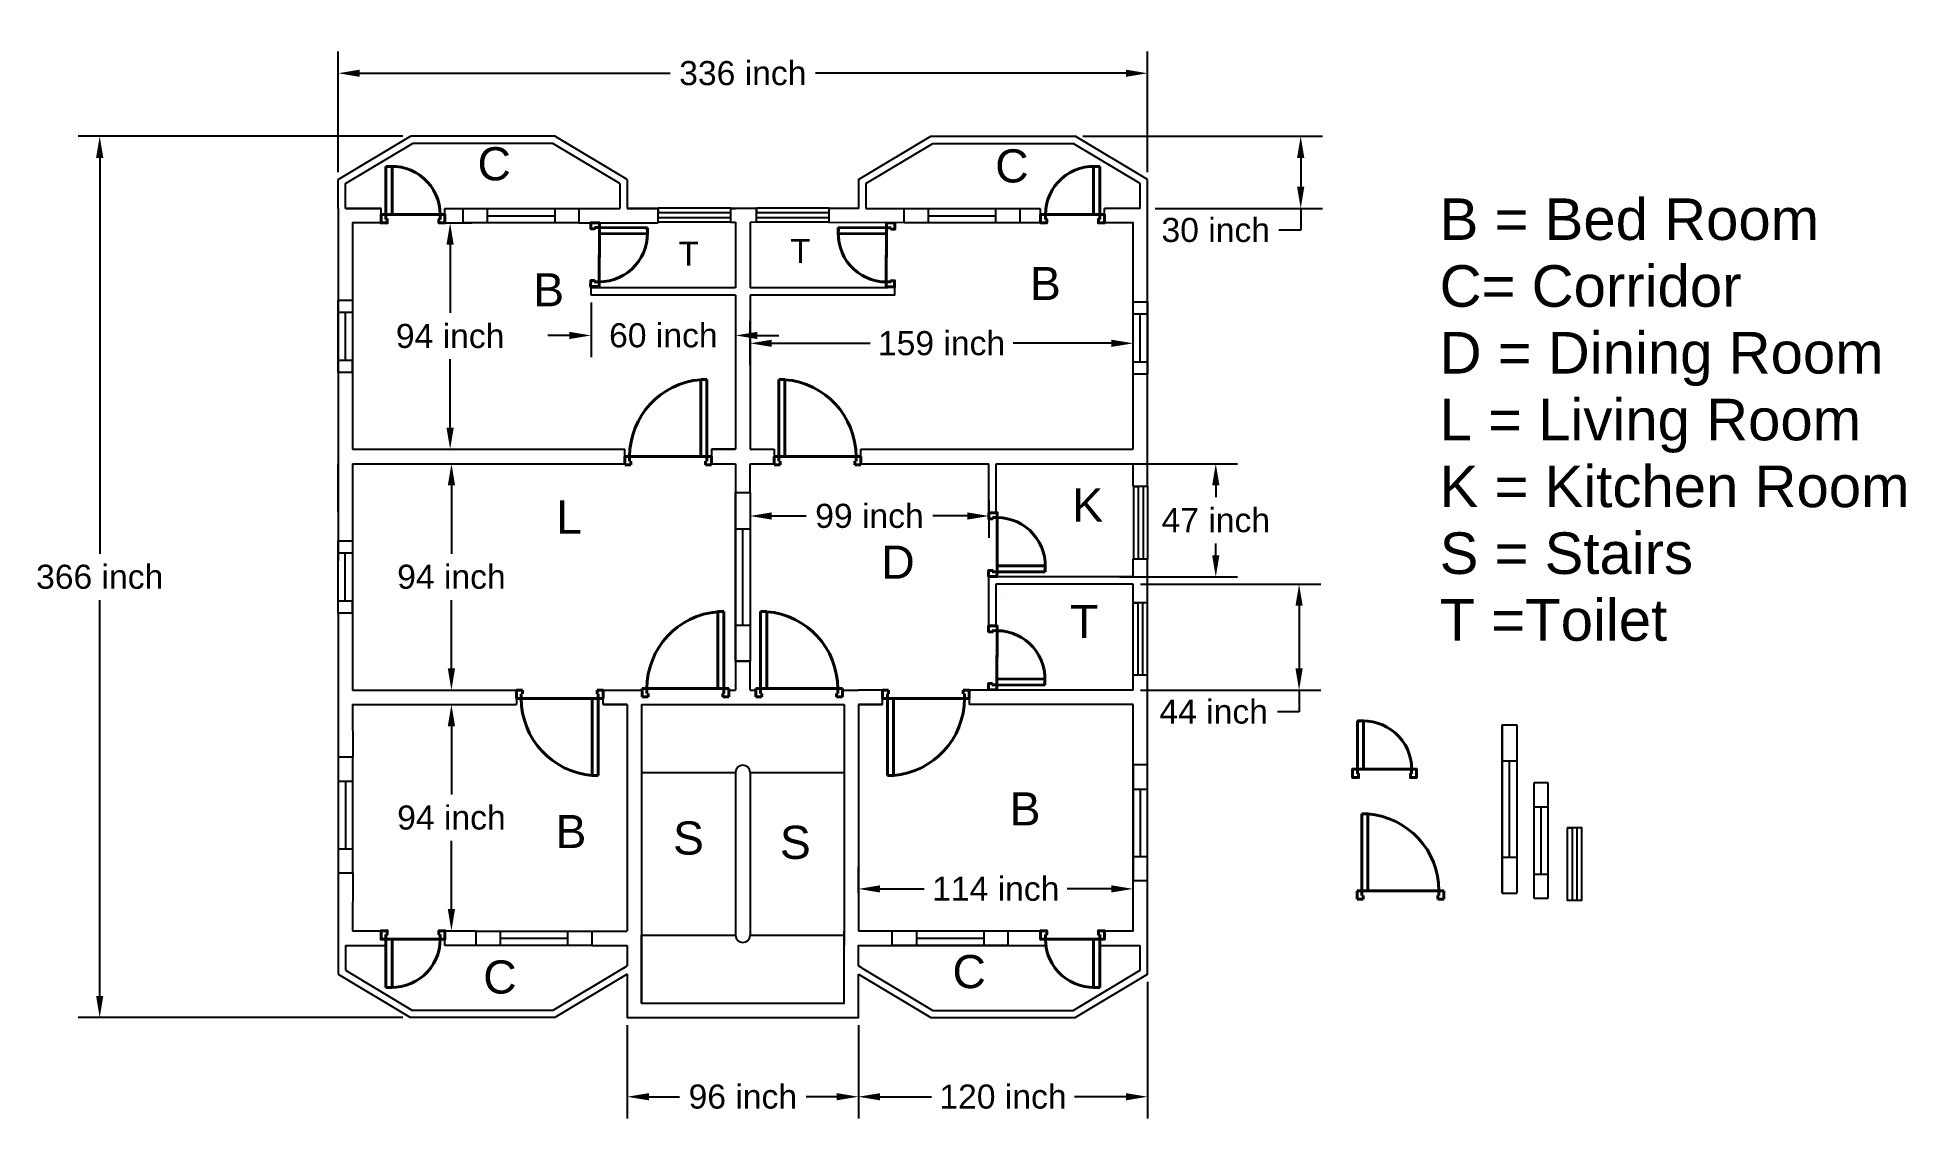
# Model space of a CAD drawing. Header units: inches. Extents: x 1732 to 2508, y -508 to -54.
import ezdxf

# ---------------------------------------------------------------- set-up
doc = ezdxf.new("R2010")
doc.units = ezdxf.units.IN
doc.header["$MEASUREMENT"] = 0
doc.layers.add('door', color=240, linetype='Continuous', lineweight=40)
for name, color, linetype in [('gate', 130, 'Continuous'), ('s window', 21, 'Continuous'), ('window', 50, 'Continuous')]:
    doc.layers.add(name, color=color, linetype=linetype)
doc.styles.get("Standard").update_dxf_attribs({"font": 'arial.ttf'})
doc.dimstyles.get("Standard").update_dxf_attribs({"dimscale": 50, "dimtxt": 0.2, "dimasz": 0.18, "dimexe": 0.18, "dimexo": 0.0625, "dimgap": 0.09, "dimtad": 0, "dimtih": 1, "dimtoh": 1, "dimdec": 0, "dimzin": 0, "dimdsep": 46, "dimtxsty": 'Standard', "dimcen": 0.09, "dimclrd": 5, "dimclre": 1, "dimclrt": 1, "dimadec": 0, "dimazin": 0, "dimtfac": 1, "dimtdec": 0, "dimtofl": 0, "dimtmove": 0, "dimatfit": 3, "dimfxl": 1, "dimtolj": 1, "dimtzin": 0, "dimlwe": -1, "dimarcsym": 0})

msp = doc.modelspace()

# ---------------------------------------------------------------- texts
at = {"layer": 'window'}
for s, height, p in [('C', 13.76, (1915.14, -112.88)), ('C', 13.76, (2130.05, -113.75)), ('B = Bed Room', 17.2655, (2314.56, -137.64)), ('T', 9.88, (1998.61, -148.29)), ('T', 9.88, (2044.98, -147.15)), ('C= Corridor ', 17.2655, (2314.56, -165.38)), ('B', 13.76, (1938.28, -165.19)), ('B', 13.76, (2144.51, -162.59)), ('D = Dining Room', 17.2655, (2314.56, -193.11)), ('L = Living Room ', 17.2655, (2314.56, -220.85)), ('K = Kitchen Room', 17.2655, (2314.56, -248.59)), ('L', 13.76, (1947.8, -259.58)), ('K', 13.76, (2162.03, -254.59)), ('S = Stairs ', 17.2655, (2314.56, -276.32)), ('D', 13.76, (2082.77, -278.3)), ('T =Toilet ', 17.265, (2314.56, -304.06)), ('T', 13.76, (2161.14, -302.91)), ('B', 13.76, (2136.06, -380.77)), ('B', 13.76, (1947.53, -390.17)), ('S', 13.76, (1996.34, -392.85)), ('S', 13.76, (2040.67, -394.64)), ('C', 13.76, (1917.53, -450.57)), ('C', 13.76, (2112.32, -448.33))]:
    msp.add_text(s, height=height, dxfattribs=at).set_placement(p)

# ---------------------------------------------------------------- blocks, each defined once
blk = doc.blocks.new('*D1')
at = {"color": 1, "transparency": 16777216}
for p, q in [((1884.16, -94.55), (1749.3, -94.55)), ((1884.16, -460.55), (1749.3, -460.55))]:
    blk.add_line(p, q, dxfattribs=at)
at = {"color": 5, "lineweight": -2, "transparency": 16777216}
for p, q in [((1758.3, -103.55), (1758.3, -267.94)), ((1758.3, -451.55), (1758.3, -287.16))]:
    blk.add_line(p, q, dxfattribs=at)
at = {"color": 5, "transparency": 16777216}
for points in [[(1756.8, -103.55), (1759.8, -103.55), (1758.3, -94.55)], [(1756.8, -451.55), (1759.8, -451.55), (1758.3, -460.55)]]:
    blk.add_solid(points, dxfattribs=at)
at = {"layer": 'Defpoints', "color": 0, "transparency": 16777216}
for p in [(1887.29, -94.55), (1758.3, -460.55), (1887.29, -460.55)]:
    blk.add_point(p, dxfattribs=at)
at = {"color": 1, "transparency": 16777216, "insert": (1758.3, -277.55), "char_height": 10, "attachment_point": 5}
blk.add_mtext('\\A1;366 inch', dxfattribs=at)
blk = doc.blocks.new('*D2')
at = {"color": 1, "transparency": 16777216}
for p, q in [((1977.29, -463.67), (1977.29, -502.41)), ((2073.29, -463.67), (2073.29, -502.41))]:
    blk.add_line(p, q, dxfattribs=at)
at = {"color": 5, "lineweight": -2, "transparency": 16777216}
for p, q in [((1986.29, -493.41), (1999.03, -493.41)), ((2064.29, -493.41), (2051.55, -493.41))]:
    blk.add_line(p, q, dxfattribs=at)
at = {"color": 5, "transparency": 16777216}
for points in [[(1986.29, -491.91), (1986.29, -494.91), (1977.29, -493.41)], [(2064.29, -491.91), (2064.29, -494.91), (2073.29, -493.41)]]:
    blk.add_solid(points, dxfattribs=at)
at = {"layer": 'Defpoints', "color": 0, "transparency": 16777216}
for p in [(1977.29, -460.55), (2073.29, -460.55), (2073.29, -493.41)]:
    blk.add_point(p, dxfattribs=at)
at = {"color": 1, "transparency": 16777216, "insert": (2025.29, -493.41), "char_height": 10, "attachment_point": 5}
blk.add_mtext('\\A1;96 inch', dxfattribs=at)
blk = doc.blocks.new('*D3')
at = {"color": 1, "transparency": 16777216}
for p, q in [((2193.29, -445.67), (2193.29, -502.41)), ((2073.29, -463.67), (2073.29, -502.41))]:
    blk.add_line(p, q, dxfattribs=at)
at = {"color": 5, "lineweight": -2, "transparency": 16777216}
for p, q in [((2082.29, -493.41), (2103.61, -493.41)), ((2184.29, -493.41), (2162.96, -493.41))]:
    blk.add_line(p, q, dxfattribs=at)
at = {"color": 5, "transparency": 16777216}
for points in [[(2082.29, -491.91), (2082.29, -494.91), (2073.29, -493.41)], [(2184.29, -491.91), (2184.29, -494.91), (2193.29, -493.41)]]:
    blk.add_solid(points, dxfattribs=at)
at = {"layer": 'Defpoints', "color": 0, "transparency": 16777216}
for p in [(2193.29, -442.55), (2073.29, -460.55), (2193.29, -493.41)]:
    blk.add_point(p, dxfattribs=at)
at = {"color": 1, "transparency": 16777216, "insert": (2133.29, -493.41), "char_height": 10, "attachment_point": 5}
blk.add_mtext('\\A1;120 inch', dxfattribs=at)
blk = doc.blocks.new('*D4')
at = {"color": 1, "transparency": 16777216}
for p, q in [((1857.29, -109.42), (1857.29, -59.41)), ((2193.29, -109.42), (2193.29, -59.41))]:
    blk.add_line(p, q, dxfattribs=at)
at = {"color": 5, "lineweight": -2, "transparency": 16777216}
for p, q in [((1866.29, -68.41), (1995.15, -68.41)), ((2184.29, -68.41), (2055.43, -68.41))]:
    blk.add_line(p, q, dxfattribs=at)
at = {"color": 5, "transparency": 16777216}
for points in [[(1866.29, -66.91), (1866.29, -69.91), (1857.29, -68.41)], [(2184.29, -66.91), (2184.29, -69.91), (2193.29, -68.41)]]:
    blk.add_solid(points, dxfattribs=at)
at = {"layer": 'Defpoints', "color": 0, "transparency": 16777216}
for p in [(2193.29, -68.41), (1857.29, -112.55), (2193.29, -112.55)]:
    blk.add_point(p, dxfattribs=at)
at = {"color": 1, "transparency": 16777216, "insert": (2025.29, -68.41), "char_height": 10, "attachment_point": 5}
blk.add_mtext('\\A1;336 inch', dxfattribs=at)
blk = doc.blocks.new('*D5')
at = {"color": 1, "transparency": 16777216}
for p, q in [((1904.77, -130.58), (1912.78, -130.58)), ((1904.77, -224.55), (1912.78, -224.55))]:
    blk.add_line(p, q, dxfattribs=at)
at = {"color": 5, "lineweight": -2, "transparency": 16777216}
for p, q in [((1903.78, -139.58), (1903.78, -167.96)), ((1903.78, -215.55), (1903.78, -187.17))]:
    blk.add_line(p, q, dxfattribs=at)
at = {"color": 5, "transparency": 16777216}
for points in [[(1902.28, -139.58), (1905.28, -139.58), (1903.78, -130.58)], [(1902.28, -215.55), (1905.28, -215.55), (1903.78, -224.55)]]:
    blk.add_solid(points, dxfattribs=at)
at = {"layer": 'Defpoints', "color": 0, "transparency": 16777216}
for p in [(1901.65, -130.58), (1901.65, -224.55), (1903.78, -224.55)]:
    blk.add_point(p, dxfattribs=at)
at = {"color": 1, "transparency": 16777216, "insert": (1903.78, -177.56), "char_height": 10, "attachment_point": 5}
blk.add_mtext('\\A1;94 inch', dxfattribs=at)
blk = doc.blocks.new('*D6')
at = {"color": 1, "transparency": 16777216}
for p, q in [((1906.91, -230.55), (1913.32, -230.55)), ((1906.91, -324.55), (1913.32, -324.55))]:
    blk.add_line(p, q, dxfattribs=at)
at = {"color": 5, "lineweight": -2, "transparency": 16777216}
for p, q in [((1904.32, -239.55), (1904.32, -267.94)), ((1904.32, -315.55), (1904.32, -287.15))]:
    blk.add_line(p, q, dxfattribs=at)
at = {"color": 5, "transparency": 16777216}
for points in [[(1902.82, -239.55), (1905.82, -239.55), (1904.32, -230.55)], [(1902.82, -315.55), (1905.82, -315.55), (1904.32, -324.55)]]:
    blk.add_solid(points, dxfattribs=at)
at = {"layer": 'Defpoints', "color": 0, "transparency": 16777216}
for p in [(1903.78, -230.55), (1903.78, -324.55), (1904.32, -324.55)]:
    blk.add_point(p, dxfattribs=at)
at = {"color": 1, "transparency": 16777216, "insert": (1904.32, -277.55), "char_height": 10, "attachment_point": 5}
blk.add_mtext('\\A1;94 inch', dxfattribs=at)
blk = doc.blocks.new('*D7')
at = {"color": 1, "transparency": 16777216}
for p, q in [((1907.45, -330.55), (1913.32, -330.55)), ((1907.45, -424.52), (1913.32, -424.52))]:
    blk.add_line(p, q, dxfattribs=at)
at = {"color": 5, "lineweight": -2, "transparency": 16777216}
for p, q in [((1904.32, -339.55), (1904.32, -367.93)), ((1904.32, -415.52), (1904.32, -387.14))]:
    blk.add_line(p, q, dxfattribs=at)
at = {"color": 5, "transparency": 16777216}
for points in [[(1902.82, -339.55), (1905.82, -339.55), (1904.32, -330.55)], [(1902.82, -415.52), (1905.82, -415.52), (1904.32, -424.52)]]:
    blk.add_solid(points, dxfattribs=at)
at = {"layer": 'Defpoints', "color": 0, "transparency": 16777216}
for p in [(1904.32, -330.55), (1904.32, -424.52), (1904.32, -424.52)]:
    blk.add_point(p, dxfattribs=at)
at = {"color": 1, "transparency": 16777216, "insert": (1904.32, -377.53), "char_height": 10, "attachment_point": 5}
blk.add_mtext('\\A1;94 inch', dxfattribs=at)
blk = doc.blocks.new('*D8')
at = {"color": 1, "transparency": 16777216}
for p, q in [((2073.29, -408.87), (2073.29, -398.11)), ((2187.29, -408.87), (2187.29, -398.11))]:
    blk.add_line(p, q, dxfattribs=at)
at = {"color": 5, "lineweight": -2, "transparency": 16777216}
for p, q in [((2082.29, -407.11), (2100.61, -407.11)), ((2178.29, -407.11), (2159.96, -407.11))]:
    blk.add_line(p, q, dxfattribs=at)
at = {"color": 5, "transparency": 16777216}
for points in [[(2082.29, -405.61), (2082.29, -408.61), (2073.29, -407.11)], [(2178.29, -405.61), (2178.29, -408.61), (2187.29, -407.11)]]:
    blk.add_solid(points, dxfattribs=at)
at = {"layer": 'Defpoints', "color": 0, "transparency": 16777216}
for p in [(2187.29, -407.11), (2073.29, -412), (2187.29, -412)]:
    blk.add_point(p, dxfattribs=at)
at = {"color": 1, "transparency": 16777216, "insert": (2130.29, -407.11), "char_height": 10, "attachment_point": 5}
blk.add_mtext('\\A1;114 inch', dxfattribs=at)
blk = doc.blocks.new('*D9')
at = {"color": 1, "transparency": 16777216}
for p, q in [((2181.61, -230.55), (2230.63, -230.55)), ((2181.61, -277.55), (2230.63, -277.55))]:
    blk.add_line(p, q, dxfattribs=at)
at = {"color": 5, "lineweight": -2, "transparency": 16777216}
for p, q in [((2221.63, -239.55), (2221.63, -244.47)), ((2221.63, -268.55), (2221.63, -263.63))]:
    blk.add_line(p, q, dxfattribs=at)
at = {"color": 5, "transparency": 16777216}
for points in [[(2220.13, -239.55), (2223.13, -239.55), (2221.63, -230.55)], [(2220.13, -268.55), (2223.13, -268.55), (2221.63, -277.55)]]:
    blk.add_solid(points, dxfattribs=at)
at = {"layer": 'Defpoints', "color": 0, "transparency": 16777216}
for p in [(2178.49, -230.55), (2178.49, -277.55), (2221.63, -277.55)]:
    blk.add_point(p, dxfattribs=at)
at = {"color": 1, "transparency": 16777216, "insert": (2221.63, -254.05), "char_height": 10, "attachment_point": 5}
blk.add_mtext('\\A1;47 inch', dxfattribs=at)
blk = doc.blocks.new('*D10')
at = {"color": 1, "transparency": 16777216}
for p, q in [((2190.41, -280.55), (2265.21, -280.55)), ((2190.41, -324.55), (2265.21, -324.55))]:
    blk.add_line(p, q, dxfattribs=at)
at = {"color": 5, "lineweight": -2, "transparency": 16777216}
for p, q in [((2256.21, -289.55), (2256.21, -315.55)), ((2256.21, -324.55), (2256.21, -333.55)), ((2256.21, -333.55), (2247.21, -333.55))]:
    blk.add_line(p, q, dxfattribs=at)
at = {"color": 5, "transparency": 16777216}
for points in [[(2254.71, -289.55), (2257.71, -289.55), (2256.21, -280.55)], [(2254.71, -315.55), (2257.71, -315.55), (2256.21, -324.55)]]:
    blk.add_solid(points, dxfattribs=at)
at = {"layer": 'Defpoints', "color": 0, "transparency": 16777216}
for p in [(2187.29, -280.55), (2187.29, -324.55), (2256.21, -324.55)]:
    blk.add_point(p, dxfattribs=at)
at = {"color": 1, "transparency": 16777216, "insert": (2220.75, -333.55), "char_height": 10, "attachment_point": 5}
blk.add_mtext('\\A1;44 inch', dxfattribs=at)
blk = doc.blocks.new('*D11')
at = {"color": 1, "transparency": 16777216}
for p, q in [((2028.29, -189.42), (2028.29, -171.55)), ((2187.28, -189.42), (2187.28, -171.55))]:
    blk.add_line(p, q, dxfattribs=at)
at = {"color": 5, "lineweight": -2, "transparency": 16777216}
for p, q in [((2037.29, -180.55), (2078.11, -180.55)), ((2178.28, -180.55), (2137.46, -180.55))]:
    blk.add_line(p, q, dxfattribs=at)
at = {"color": 5, "transparency": 16777216}
for points in [[(2037.29, -179.05), (2037.29, -182.05), (2028.29, -180.55)], [(2178.28, -179.05), (2178.28, -182.05), (2187.28, -180.55)]]:
    blk.add_solid(points, dxfattribs=at)
at = {"layer": 'Defpoints', "color": 0, "transparency": 16777216}
for p in [(2187.28, -180.55), (2028.29, -192.55), (2187.28, -192.55)]:
    blk.add_point(p, dxfattribs=at)
at = {"color": 1, "transparency": 16777216, "insert": (2107.78, -180.55), "char_height": 10, "attachment_point": 5}
blk.add_mtext('\\A1;159 inch', dxfattribs=at)
blk = doc.blocks.new('*D12')
at = {"color": 1, "transparency": 16777216}
for p, q in [((2166.41, -94.55), (2265.87, -94.55)), ((2196.41, -124.55), (2265.87, -124.55))]:
    blk.add_line(p, q, dxfattribs=at)
at = {"color": 5, "lineweight": -2, "transparency": 16777216}
for p, q in [((2256.87, -103.55), (2256.87, -115.55)), ((2256.87, -124.55), (2256.87, -133.55)), ((2256.87, -133.55), (2247.87, -133.55))]:
    blk.add_line(p, q, dxfattribs=at)
at = {"color": 5, "transparency": 16777216}
for points in [[(2255.37, -103.55), (2258.37, -103.55), (2256.87, -94.55)], [(2255.37, -115.55), (2258.37, -115.55), (2256.87, -124.55)]]:
    blk.add_solid(points, dxfattribs=at)
at = {"layer": 'Defpoints', "color": 0, "transparency": 16777216}
for p in [(2163.29, -94.55), (2193.29, -124.55), (2256.87, -124.55)]:
    blk.add_point(p, dxfattribs=at)
at = {"color": 1, "transparency": 16777216, "insert": (2221.61, -133.55), "char_height": 10, "attachment_point": 5}
blk.add_mtext('\\A1;30 inch', dxfattribs=at)
blk = doc.blocks.new('*D13')
at = {"color": 1, "transparency": 16777216}
for p, q in [((1962.29, -163.67), (1962.29, -186.29)), ((2022.29, -163.67), (2022.29, -186.29))]:
    blk.add_line(p, q, dxfattribs=at)
at = {"color": 5, "lineweight": -2, "transparency": 16777216}
for p, q in [((1953.29, -177.29), (1944.29, -177.29)), ((2031.29, -177.29), (2040.29, -177.29))]:
    blk.add_line(p, q, dxfattribs=at)
at = {"color": 5, "transparency": 16777216}
for points in [[(1953.29, -175.79), (1953.29, -178.79), (1962.29, -177.29)], [(2031.29, -175.79), (2031.29, -178.79), (2022.29, -177.29)]]:
    blk.add_solid(points, dxfattribs=at)
at = {"layer": 'Defpoints', "color": 0, "transparency": 16777216}
for p in [(1962.29, -160.55), (2022.29, -160.55), (2022.29, -177.29)]:
    blk.add_point(p, dxfattribs=at)
at = {"color": 1, "transparency": 16777216, "insert": (1992.29, -177.29), "char_height": 10, "attachment_point": 5}
blk.add_mtext('\\A1;60 inch', dxfattribs=at)
blk = doc.blocks.new('*D14')
at = {"color": 1, "transparency": 16777216}
for p, q in [((2028.29, -245.67), (2028.29, -261.26)), ((2127.42, -245.67), (2127.42, -261.26))]:
    blk.add_line(p, q, dxfattribs=at)
at = {"color": 5, "lineweight": -2, "transparency": 16777216}
for p, q in [((2037.29, -252.26), (2051.59, -252.26)), ((2118.42, -252.26), (2104.11, -252.26))]:
    blk.add_line(p, q, dxfattribs=at)
at = {"color": 5, "transparency": 16777216}
for points in [[(2037.29, -250.76), (2037.29, -253.76), (2028.29, -252.26)], [(2118.42, -250.76), (2118.42, -253.76), (2127.42, -252.26)]]:
    blk.add_solid(points, dxfattribs=at)
at = {"layer": 'Defpoints', "color": 0, "transparency": 16777216}
for p in [(2028.29, -242.55), (2127.42, -242.55), (2127.42, -252.26)]:
    blk.add_point(p, dxfattribs=at)
at = {"color": 1, "transparency": 16777216, "insert": (2077.85, -252.26), "char_height": 10, "attachment_point": 5}
blk.add_mtext('\\A1;99 inch', dxfattribs=at)

# ---------------------------------------------------------------- dimensions: what is measured, and where the dimension line sits
for base, p1, p2, picture, middle in [((2193.29, -68.41), (1857.29, -112.55), (2193.29, -112.55), '*D4', (2025.29, -68.41)), ((2022.29, -177.29), (1962.29, -160.55), (2022.29, -160.55), '*D13', (1992.29, -177.29)), ((2187.28, -180.55), (2028.29, -192.55), (2187.28, -192.55), '*D11', (2107.78, -180.55)), ((2127.42, -252.26), (2028.29, -242.55), (2127.42, -242.55), '*D14', (2077.85, -252.26)), ((2187.29, -407.11), (2073.29, -412), (2187.29, -412), '*D8', (2130.29, -407.11)), ((2193.29, -493.41), (2073.29, -460.55), (2193.29, -442.55), '*D3', (2133.29, -493.41)), ((2073.29, -493.41), (1977.29, -460.55), (2073.29, -460.55), '*D2', (2025.29, -493.41))]:
    dim = msp.add_linear_dim(base=base, p1=p1, p2=p2, dimstyle='Standard', override={"dimpost": ' inch'})
    dim.commit()
    dim.dimension.update_dxf_attribs({"geometry": picture, "text_midpoint": middle})
for base, p1, p2, picture, middle in [((1758.3, -460.55), (1887.29, -94.55), (1887.29, -460.55), '*D1', (1758.3, -277.55)), ((2256.87, -124.55), (2163.29, -94.55), (2193.29, -124.55), '*D12', (2221.61, -133.55)), ((1903.78, -224.55), (1901.65, -130.58), (1901.65, -224.55), '*D5', (1903.78, -177.56)), ((1904.32, -324.55), (1903.78, -230.55), (1903.78, -324.55), '*D6', (1904.32, -277.55)), ((2221.63, -277.55), (2178.49, -230.55), (2178.49, -277.55), '*D9', (2221.63, -254.05)), ((2256.21, -324.55), (2187.29, -280.55), (2187.29, -324.55), '*D10', (2220.75, -333.55)), ((1904.32, -424.52), (1904.32, -330.55), (1904.32, -424.52), '*D7', (1904.32, -377.53))]:
    dim = msp.add_linear_dim(base=base, p1=p1, p2=p2, angle=90, dimstyle='Standard', override={"dimpost": ' inch'})
    dim.commit()
    dim.dimension.update_dxf_attribs({"geometry": picture, "text_midpoint": middle})

# ---------------------------------------------------------------- linework, layer by layer
for p, q in [((1857.29, -112.55), (1887.29, -94.55)), ((1860.29, -114.25), (1888.12, -97.55)), ((1974.29, -114.25), (1946.46, -97.55)), ((1977.29, -112.55), (1947.29, -94.55)), ((2073.29, -112.55), (2103.29, -94.55)), ((2076.29, -114.25), (2104.12, -97.55)), ((2190.29, -114.25), (2162.46, -97.55)), ((2193.29, -112.55), (2163.29, -94.55)), ((1857.29, -124.55), (1857.29, -112.55)), ((1860.29, -124.55), (1860.29, -114.25)), ((1974.29, -114.25), (1974.29, -124.55)), ((1977.29, -112.55), (1977.29, -124.55)), ((2073.29, -112.55), (2073.29, -124.55)), ((2076.29, -114.25), (2076.29, -124.55)), ((2190.29, -124.55), (2190.29, -114.25)), ((2193.29, -124.55), (2193.29, -112.55)), ((1857.29, -124.55), (1857.29, -154.55)), ((1860.29, -124.55), (1875.15, -124.55)), ((1875.15, -127.08), (1875.15, -124.55)), ((1901.65, -127.08), (1901.65, -124.55)), ((1901.65, -124.55), (1909.22, -124.55)), ((1901.65, -130.58), (1909.22, -130.58)), ((1909.22, -130.58), (1909.22, -130.58)), ((1957.22, -124.58), (1974.29, -124.58)), ((1957.22, -130.58), (1962.24, -130.49)), ((1965.74, -130.51), (1990.11, -130.51)), ((1977.29, -124.55), (1989.9, -124.55)), ((2019.9, -124.55), (2022.29, -124.55)), ((2020.11, -130.29), (2022.29, -130.29)), ((2022.29, -130.29), (2022.29, -157.55)), ((2030.69, -124.55), (2028.29, -124.55)), ((2030.95, -130.29), (2028.29, -130.41)), ((2028.29, -130.41), (2028.29, -157.55)), ((2060.69, -124.55), (2060.68, -124.55)), ((2060.95, -130.29), (2084.93, -130.41)), ((2076.29, -124.55), (2092.22, -124.55)), ((2092.22, -130.58), (2084.93, -130.41)), ((2140.22, -124.58), (2148.78, -124.58)), ((2148.93, -130.58), (2140.22, -130.58)), ((2148.78, -124.58), (2148.78, -127.08)), ((2148.78, -127.08), (2148.78, -127.08)), ((2190.29, -124.55), (2175.43, -124.55)), ((2175.43, -127.08), (2175.43, -124.55)), ((1962.29, -160.55), (1962.29, -156.99)), ((2022.29, -157.55), (1962.29, -157.55)), ((2022.29, -160.55), (1962.29, -160.55)), ((2022.29, -160.55), (2022.29, -224.55)), ((2028.29, -160.55), (2028.29, -224.55)), ((1863.29, -224.55), (1976.29, -224.55)), ((1976.29, -227.55), (1976.29, -224.55)), ((2022.29, -224.55), (2012.29, -224.55)), ((2012.29, -224.55), (2012.29, -230.55)), ((2012.29, -224.55), (2012.29, -230.55)), ((2012.29, -224.55), (2022.29, -224.55)), ((2028.29, -224.55), (2038.29, -224.55)), ((2028.29, -224.55), (2038.29, -224.55)), ((2038.29, -224.55), (2038.29, -230.55)), ((2074.29, -224.55), (2187.29, -224.55)), ((2074.29, -227.55), (2074.29, -224.55)), ((1857.29, -250.55), (1857.29, -230.55)), ((1863.29, -230.55), (1863.25, -262.59)), ((1863.29, -230.55), (1976.29, -230.55)), ((2012.29, -230.55), (2022.29, -230.55)), ((2022.29, -230.55), (2022.29, -242.55)), ((2028.29, -242.55), (2028.29, -230.55)), ((2028.29, -230.55), (2038.29, -230.55)), ((2074.29, -230.55), (2127.42, -230.55)), ((2127.42, -250.88), (2127.42, -230.55)), ((2130.42, -250.88), (2130.42, -230.55)), ((2130.42, -230.55), (2187.29, -230.55)), ((2193.29, -230.55), (2193.29, -230.55)), ((2022.29, -242.55), (2028.29, -242.55)), ((2193.29, -277.55), (2193.29, -269.85)), ((2187.29, -277.55), (2127.29, -277.55)), ((2127.29, -277.55), (2127.29, -280.55)), ((2127.29, -280.55), (2127.34, -297.86)), ((2130.29, -280.54), (2130.34, -297.85)), ((2187.29, -280.55), (2130.29, -280.55)), ((2187.29, -280.55), (2130.29, -280.55)), ((1863.25, -292.59), (1863.29, -324.55)), ((2028.29, -312.55), (2022.29, -312.55)), ((2022.29, -312.55), (2022.29, -324.55)), ((2028.29, -324.55), (2028.29, -312.55)), ((1863.29, -324.55), (1933.79, -324.55)), ((1964.79, -324.55), (1977.29, -324.55)), ((1967.29, -330.55), (1967.29, -324.55)), ((1967.29, -330.55), (1967.29, -324.55)), ((1977.29, -324.55), (1983.47, -324.55)), ((2019.47, -324.55), (2022.29, -324.55)), ((2028.29, -324.55), (2030.69, -324.55)), ((2066.69, -324.55), (2073.29, -324.55)), ((2085.79, -324.55), (2073.29, -324.55)), ((2083.29, -330.55), (2083.29, -324.55)), ((2187.29, -324.55), (2116.79, -324.55)), ((2127.29, -324.36), (2127.29, -324.55)), ((2127.29, -324.55), (2127.29, -324.36)), ((2130.29, -324.55), (2130.29, -324.38)), ((2193.29, -324.55), (2193.23, -318.27)), ((1863.29, -330.55), (1931.29, -330.55)), ((1863.29, -330.55), (1863.33, -352.43)), ((1931.29, -328.05), (1931.29, -330.55)), ((1977.29, -330.55), (1967.29, -330.55)), ((1967.29, -330.55), (1977.29, -330.55)), ((1977.29, -330.55), (1977.29, -424.55)), ((1983.29, -330.55), (2067.29, -330.55)), ((1983.29, -330.55), (1983.29, -430.55)), ((2067.29, -330.55), (2067.29, -430.55)), ((2073.29, -330.55), (2073.29, -424.55)), ((2073.29, -330.55), (2083.29, -330.55)), ((2083.29, -330.55), (2073.29, -330.55)), ((2119.29, -328.05), (2119.29, -330.55)), ((2187.29, -330.55), (2119.29, -330.55)), ((1863.33, -352.43), (1863.33, -352.43)), ((1983.29, -358.74), (2022.29, -358.74)), ((2022.29, -358.74), (2022.29, -426.36)), ((2028.29, -358.74), (2028.29, -426.36)), ((2028.29, -358.74), (2067.29, -358.74)), ((2305.07, -357.37), (2305.07, -357.37)), ((2305.07, -357.37), (2305.07, -357.37)), ((1857.33, -400.43), (1857.29, -430.55)), ((1863.33, -400.43), (1863.29, -424.55)), ((1863.29, -424.55), (1863.29, -424.55)), ((1914.55, -424.63), (1901.65, -424.63)), ((1962.55, -424.63), (1977.29, -424.63)), ((1983.29, -454.55), (1983.29, -426.36)), ((1983.29, -426.36), (2022.29, -426.36)), ((2028.29, -426.36), (2067.29, -426.36)), ((1857.29, -430.55), (1857.29, -442.55)), ((1860.29, -430.55), (1877.15, -430.55)), ((1860.29, -430.55), (1860.29, -440.85)), ((1901.65, -430.63), (1901.65, -428.02)), ((1914.55, -430.63), (1901.65, -430.63)), ((1962.55, -430.63), (1977.29, -430.63)), ((1977.29, -430.55), (1977.29, -439.04)), ((1860.29, -440.85), (1888.12, -457.55)), ((1975.74, -439.98), (1946.46, -457.55)), ((1975.74, -439.98), (1977.29, -439.04)), ((2074.83, -439.98), (2073.29, -439.09)), ((1857.29, -442.55), (1887.29, -460.55)), ((1977.29, -442.55), (1947.29, -460.55)), ((1947.29, -460.55), (1947.29, -460.55))]:
    msp.add_line(p, q)
for points in [[(1947.29, -94.55), (1887.29, -94.55)], [(1946.46, -97.55), (1888.12, -97.55)], [(2103.29, -94.55), (2163.29, -94.55)], [(2104.12, -97.55), (2162.46, -97.55)], [(1857.29, -124.55), (1857.29, -270.85)], [(1857.29, -124.55), (1857.29, -270.85)], [(1857.29, -124.55), (1857.29, -270.85)], [(1857.29, -124.55), (1857.29, -270.85)], [(1857.29, -124.55), (1857.29, -270.85)], [(1857.29, -124.55), (1857.29, -270.85)], [(1857.29, -124.55), (1857.29, -270.85)], [(1875.15, -124.55), (1860.29, -124.55)], [(1875.15, -124.55), (1860.29, -124.55)], [(1875.15, -124.55), (1860.29, -124.55)], [(1875.15, -124.55), (1860.29, -124.55)], [(1875.15, -124.55), (1860.29, -124.55)], [(1875.15, -124.55), (1860.29, -124.55)], [(1875.15, -124.55), (1860.29, -124.55)], [(1877.65, -130.55), (1863.29, -130.55), (1863.29, -224.55)], [(1989.9, -124.55), (1977.29, -124.55)], [(1989.9, -124.55), (1977.29, -124.55)], [(1989.9, -124.55), (1977.29, -124.55)], [(1989.9, -124.55), (1977.29, -124.55)], [(1989.9, -124.55), (1977.29, -124.55)], [(1989.9, -124.55), (1977.29, -124.55)], [(1989.9, -124.55), (1977.29, -124.55)], [(2030.69, -124.55), (2019.9, -124.55)], [(2030.69, -124.55), (2019.9, -124.55)], [(2030.69, -124.55), (2019.9, -124.55)], [(2030.69, -124.55), (2019.9, -124.55)], [(2030.69, -124.55), (2019.9, -124.55)], [(2030.69, -124.55), (2019.9, -124.55)], [(2030.69, -124.55), (2019.9, -124.55)], [(2060.69, -124.55), (2060.68, -124.55)], [(2060.69, -124.55), (2060.68, -124.55)], [(2060.69, -124.55), (2060.68, -124.55)], [(2060.69, -124.55), (2060.68, -124.55)], [(2060.69, -124.55), (2060.68, -124.55)], [(2060.69, -124.55), (2060.68, -124.55)], [(2060.69, -124.55), (2060.68, -124.55)], [(2073.49, -124.55), (2060.95, -124.55)], [(2190.29, -124.55), (2175.43, -124.55)], [(2190.29, -124.55), (2175.43, -124.55)], [(2190.29, -124.55), (2175.43, -124.55)], [(2190.29, -124.55), (2175.43, -124.55)], [(2190.29, -124.55), (2175.43, -124.55)], [(2190.29, -124.55), (2175.43, -124.55)], [(2190.29, -124.55), (2175.43, -124.55)], [(2187.29, -224.55), (2187.29, -130.55), (2175.43, -130.55)], [(2187.29, -224.55), (2187.29, -130.55), (2175.43, -130.55)], [(2193.29, -239.85), (2193.29, -124.55)], [(2193.29, -239.85), (2193.29, -124.55)], [(2193.29, -239.85), (2193.29, -124.55)], [(2193.29, -239.85), (2193.29, -124.55)], [(2193.29, -239.85), (2193.29, -124.55)], [(2193.29, -239.85), (2193.29, -124.55)], [(2193.29, -239.85), (2193.29, -124.55)], [(2085.29, -157.09), (2085.29, -157.55), (2028.29, -157.55)], [(2088.29, -157.1), (2088.29, -160.55), (2028.29, -160.55)], [(2187.29, -239.85), (2187.29, -230.55)], [(2187.29, -277.55), (2187.29, -270.07)], [(2193.29, -288.11), (2193.29, -277.55)], [(2187.29, -288.11), (2187.29, -280.55)], [(1857.29, -292.59), (1857.33, -352.43)], [(2187.29, -324.55), (2187.29, -318.11)], [(2193.29, -430.55), (2193.29, -324.55)], [(2193.29, -430.55), (2193.29, -324.55)], [(2193.29, -430.55), (2193.29, -324.55)], [(2193.29, -430.55), (2193.29, -324.55)], [(2193.29, -430.55), (2193.29, -324.55)], [(2193.29, -430.55), (2193.29, -324.55)], [(2193.29, -430.55), (2193.29, -324.55)], [(2175.43, -424.55), (2187.29, -424.55), (2187.29, -330.55)], [(1863.29, -424.55), (1875.15, -424.55)], [(1983.29, -424.55), (1983.29, -424.55), (1983.29, -454.55), (2067.29, -454.55), (2067.29, -424.55)], [(2073.29, -424.55), (2148.93, -424.55)], [(1860.29, -430.55), (1877.15, -430.55)], [(1860.29, -430.55), (1877.15, -430.55)], [(1860.29, -430.55), (1877.15, -430.55)], [(1860.29, -430.55), (1877.15, -430.55)], [(1860.29, -430.55), (1877.15, -430.55)], [(1860.29, -430.55), (1877.15, -430.55)], [(1860.29, -430.55), (1877.15, -430.55)], [(1977.29, -430.55), (1977.29, -439.04)], [(1977.29, -430.55), (1977.29, -439.04)], [(1977.29, -430.55), (1977.29, -439.04)], [(1977.29, -430.55), (1977.29, -439.04)], [(1977.29, -430.55), (1977.29, -439.04)], [(1977.29, -430.55), (1977.29, -439.04)], [(1977.29, -430.55), (1977.29, -439.04)], [(2073.29, -442.55), (2103.29, -460.55), (2163.29, -460.55), (2193.29, -442.55), (2193.29, -430.55)], [(2073.29, -439.09), (2073.29, -430.55), (2151.09, -430.55)], [(2073.29, -439.09), (2073.29, -430.55), (2151.09, -430.55)], [(2073.29, -439.09), (2073.29, -430.55), (2151.09, -430.55)], [(2073.29, -439.09), (2073.29, -430.55), (2151.09, -430.55)], [(2073.29, -439.09), (2073.29, -430.55), (2151.09, -430.55)], [(2073.29, -439.09), (2073.29, -430.55), (2151.09, -430.55)], [(2073.29, -439.09), (2073.29, -430.55), (2151.09, -430.55)], [(2074.83, -439.98), (2104.12, -457.55), (2162.46, -457.55), (2190.29, -440.85), (2190.29, -430.55)], [(2173.43, -430.55), (2190.29, -430.55)], [(2173.43, -430.55), (2190.29, -430.55)], [(2173.43, -430.55), (2190.29, -430.55)], [(2173.43, -430.55), (2190.29, -430.55)], [(2173.43, -430.55), (2190.29, -430.55)], [(2173.43, -430.55), (2190.29, -430.55)], [(2173.43, -430.55), (2190.29, -430.55)], [(1977.29, -442.55), (1977.29, -460.55), (2073.29, -460.55), (2073.29, -442.55)], [(1977.29, -442.55), (1977.29, -460.55), (2073.29, -460.55), (2073.29, -442.55)], [(1977.29, -442.55), (1977.29, -460.55), (2073.29, -460.55), (2073.29, -442.55)], [(1977.29, -442.55), (1977.29, -460.55), (2073.29, -460.55), (2073.29, -442.55)], [(1977.29, -442.55), (1977.29, -460.55), (2073.29, -460.55), (2073.29, -442.55)], [(1977.29, -442.55), (1977.29, -460.55), (2073.29, -460.55), (2073.29, -442.55)], [(1977.29, -442.55), (1977.29, -460.55), (2073.29, -460.55), (2073.29, -442.55)], [(1946.46, -457.55), (1888.12, -457.55)], [(1947.29, -460.55), (1887.29, -460.55)]]:
    msp.add_lwpolyline(points)
for centre, start, end in [((2025.29, -358.74), 0, 180), ((2025.29, -426.36), 180, 0)]:
    msp.add_arc(centre, 3, start, end)
at = {"layer": 'door'}
for p, q in [((1877.15, -127.08), (1877.15, -107.08)), ((1877.15, -107.08), (1879.65, -107.08)), ((2173.43, -107.08), (2170.93, -107.08)), ((2173.43, -127.08), (2173.43, -107.08)), ((1877.15, -127.08), (1877.15, -109.08)), ((2173.43, -127.08), (2173.43, -109.08)), ((1877.15, -127.08), (1875.15, -127.08)), ((1875.15, -127.08), (1875.15, -127.08)), ((1877.15, -127.08), (1877.15, -127.08)), ((1877.15, -127.08), (1899.65, -127.08)), ((1879.65, -127.08), (1899.65, -127.08)), ((1965.73, -132.51), (1965.74, -130.51)), ((1965.74, -130.51), (1965.74, -130.51)), ((2084.92, -132.59), (2084.93, -130.59)), ((2084.93, -130.59), (2084.93, -130.59)), ((2170.93, -127.08), (2150.93, -127.08)), ((2173.43, -127.08), (2150.93, -127.08)), ((2173.43, -127.08), (2175.43, -127.08)), ((2173.43, -127.08), (2173.43, -127.08)), ((2175.43, -127.08), (2175.43, -127.08)), ((1965.73, -132.51), (1965.63, -155.01)), ((1965.72, -135.01), (1965.63, -155.01)), ((1965.73, -132.51), (1965.73, -132.51)), ((1965.73, -132.51), (1983.73, -132.59)), ((1965.73, -132.51), (1985.73, -132.6)), ((1985.73, -132.6), (1985.72, -135.1)), ((2064.92, -132.49), (2064.91, -134.99)), ((2084.92, -132.59), (2064.92, -132.49)), ((2084.92, -132.59), (2066.92, -132.5)), ((2084.92, -132.59), (2084.82, -155.09)), ((2084.91, -135.09), (2084.82, -155.09)), ((2084.92, -132.59), (2084.92, -132.59)), ((2007.79, -227.55), (2007.79, -195.55)), ((2010.29, -195.55), (2007.79, -195.55)), ((2010.29, -227.55), (2010.29, -195.55)), ((2040.29, -227.55), (2040.29, -195.55)), ((2040.29, -195.55), (2042.79, -195.55)), ((2042.79, -227.55), (2042.79, -195.55)), ((1978.29, -227.55), (1976.29, -227.55)), ((1976.29, -227.55), (1976.29, -231.05)), ((1976.29, -231.05), (1978.79, -231.05)), ((2010.29, -227.55), (1978.29, -227.55)), ((1978.29, -229.55), (1978.29, -227.55)), ((1978.79, -229.55), (1978.29, -229.55)), ((1978.79, -231.05), (1978.79, -229.55)), ((2009.79, -229.55), (2010.29, -229.55)), ((2009.79, -231.05), (2009.79, -229.55)), ((2012.29, -231.05), (2009.79, -231.05)), ((2010.29, -227.55), (2012.29, -227.55)), ((2010.29, -229.55), (2010.29, -227.55)), ((2010.29, -227.55), (2012.29, -227.55)), ((2010.29, -227.55), (2010.29, -227.55)), ((2012.29, -227.55), (2012.29, -227.55)), ((2012.29, -227.55), (2012.29, -231.05)), ((2040.29, -227.55), (2038.29, -227.55)), ((2040.29, -227.55), (2038.29, -227.55)), ((2038.29, -227.55), (2038.29, -227.55)), ((2038.29, -227.55), (2038.29, -231.05)), ((2038.29, -231.05), (2040.79, -231.05)), ((2040.29, -227.55), (2072.29, -227.55)), ((2040.29, -229.55), (2040.29, -227.55)), ((2040.29, -227.55), (2040.29, -227.55)), ((2040.79, -229.55), (2040.29, -229.55)), ((2040.79, -231.05), (2040.79, -229.55)), ((2071.79, -229.55), (2072.29, -229.55)), ((2071.79, -231.05), (2071.79, -229.55)), ((2074.29, -231.05), (2071.79, -231.05)), ((2072.29, -229.55), (2072.29, -227.55)), ((2072.29, -227.55), (2074.29, -227.55)), ((2074.29, -227.55), (2074.29, -231.05)), ((2130.81, -275.4), (2130.91, -252.9)), ((2130.82, -272.9), (2130.91, -252.9)), ((2130.81, -275.4), (2130.8, -277.4)), ((2130.8, -277.4), (2130.8, -277.4)), ((2130.81, -275.4), (2130.81, -275.4)), ((2130.81, -275.4), (2148.81, -275.48)), ((2130.81, -275.4), (2150.81, -275.49)), ((2150.81, -275.49), (2150.82, -272.99)), ((2132.79, -285.65), (2132.79, -285.65)), ((2132.79, -285.65), (2132.79, -285.65)), ((2014.97, -323.92), (2014.97, -291.92)), ((2017.47, -291.92), (2014.97, -291.92)), ((2017.47, -323.92), (2017.47, -291.92)), ((2032.69, -323.9), (2032.69, -291.9)), ((2032.69, -291.9), (2035.19, -291.9)), ((2035.19, -323.9), (2035.19, -291.9)), ((2130.72, -322.38), (2130.83, -299.88)), ((2130.73, -319.88), (2130.83, -299.88)), ((1931.29, -328.05), (1931.29, -324.55)), ((1931.29, -324.55), (1933.79, -324.55)), ((1933.79, -324.55), (1933.79, -326.05)), ((1967.29, -324.55), (1964.79, -324.55)), ((1964.79, -324.55), (1964.79, -326.05)), ((1967.29, -328.05), (1967.29, -324.55)), ((1985.47, -323.92), (1983.47, -323.92)), ((1983.47, -323.92), (1983.47, -327.42)), ((2017.47, -323.92), (1985.47, -323.92)), ((1985.47, -325.92), (1985.47, -323.92)), ((2017.47, -323.92), (2019.47, -323.92)), ((2017.47, -325.92), (2017.47, -323.92)), ((2017.47, -323.92), (2019.47, -323.92)), ((2017.47, -323.92), (2017.47, -323.92)), ((2019.47, -323.92), (2019.47, -323.92)), ((2019.47, -323.92), (2019.47, -327.42)), ((2032.69, -323.9), (2030.69, -323.9)), ((2032.69, -323.9), (2030.69, -323.9)), ((2030.69, -323.9), (2030.69, -323.9)), ((2030.69, -323.9), (2030.69, -327.4)), ((2032.69, -323.9), (2064.69, -323.9)), ((2032.69, -325.9), (2032.69, -323.9)), ((2032.69, -323.9), (2032.69, -323.9)), ((2064.69, -325.9), (2064.69, -323.9)), ((2064.69, -323.9), (2066.69, -323.9)), ((2066.69, -323.9), (2066.69, -327.4)), ((2083.29, -328.05), (2083.29, -324.55)), ((2083.29, -324.55), (2085.79, -324.55)), ((2085.79, -324.55), (2085.79, -326.05)), ((2119.29, -324.55), (2116.79, -324.55)), ((2116.79, -324.55), (2116.79, -326.05)), ((2119.29, -328.05), (2119.29, -324.55)), ((2130.72, -322.38), (2130.71, -324.38)), ((2130.71, -324.38), (2130.71, -324.38)), ((2130.72, -322.38), (2130.72, -322.38)), ((2130.72, -322.38), (2148.72, -322.46)), ((2130.72, -322.38), (2150.72, -322.47)), ((2150.72, -322.47), (2150.73, -319.97)), ((1933.29, -328.05), (1931.29, -328.05)), ((1933.79, -326.05), (1933.29, -326.05)), ((1933.29, -326.05), (1933.29, -328.05)), ((1965.29, -328.05), (1933.29, -328.05)), ((1962.79, -328.05), (1962.79, -360.05)), ((1964.79, -326.05), (1965.29, -326.05)), ((1965.29, -326.05), (1965.29, -328.05)), ((1965.29, -328.05), (1965.29, -360.05)), ((1965.29, -328.05), (1967.29, -328.05)), ((1965.29, -328.05), (1967.29, -328.05)), ((1965.29, -328.05), (1965.29, -328.05)), ((1967.29, -328.05), (1967.29, -328.05)), ((1983.47, -327.42), (1985.97, -327.42)), ((1985.97, -325.92), (1985.47, -325.92)), ((1985.97, -327.42), (1985.97, -325.92)), ((2016.97, -325.92), (2017.47, -325.92)), ((2016.97, -327.42), (2016.97, -325.92)), ((2019.47, -327.42), (2016.97, -327.42)), ((2030.69, -327.4), (2033.19, -327.4)), ((2033.19, -325.9), (2032.69, -325.9)), ((2033.19, -327.4), (2033.19, -325.9)), ((2064.19, -325.9), (2064.69, -325.9)), ((2064.19, -327.4), (2064.19, -325.9)), ((2066.69, -327.4), (2064.19, -327.4)), ((2085.29, -328.05), (2083.29, -328.05)), ((2085.29, -328.05), (2083.29, -328.05)), ((2083.29, -328.05), (2083.29, -328.05)), ((2085.79, -326.05), (2085.29, -326.05)), ((2085.29, -326.05), (2085.29, -328.05)), ((2085.29, -328.05), (2117.29, -328.05)), ((2085.29, -328.05), (2085.29, -360.05)), ((2085.29, -328.05), (2085.29, -328.05)), ((2087.79, -328.05), (2087.79, -360.05)), ((2116.79, -326.05), (2117.29, -326.05)), ((2117.29, -326.05), (2117.29, -328.05)), ((2117.29, -328.05), (2119.29, -328.05)), ((2280.43, -357.37), (2280.43, -337.37)), ((2280.43, -337.37), (2282.93, -337.37)), ((2280.43, -357.37), (2280.43, -337.37)), ((2280.43, -337.37), (2282.93, -337.37)), ((2280.43, -357.37), (2280.43, -339.37)), ((2280.43, -357.37), (2280.43, -339.37)), ((1965.29, -360.05), (1962.79, -360.05)), ((2085.29, -360.05), (2087.79, -360.05)), ((2280.43, -357.37), (2278.43, -357.37)), ((2278.43, -357.37), (2278.43, -357.37)), ((2280.43, -357.37), (2278.43, -357.37)), ((2278.43, -357.37), (2278.43, -357.37)), ((2280.43, -357.37), (2280.43, -357.37)), ((2280.43, -357.37), (2302.93, -357.37)), ((2280.43, -357.37), (2280.43, -357.37)), ((2280.43, -357.37), (2302.93, -357.37)), ((2282.93, -357.37), (2302.93, -357.37)), ((2282.93, -357.37), (2302.93, -357.37)), ((2282.26, -407.89), (2282.26, -375.89)), ((2282.26, -375.89), (2284.76, -375.89)), ((2284.76, -407.89), (2284.76, -375.89)), ((2282.26, -407.89), (2280.26, -407.89)), ((2282.26, -407.89), (2280.26, -407.89)), ((2280.26, -407.89), (2280.26, -407.89)), ((2280.26, -407.89), (2280.26, -411.39)), ((2282.26, -407.89), (2314.26, -407.89)), ((2282.26, -409.89), (2282.26, -407.89)), ((2282.26, -407.89), (2282.26, -407.89)), ((2282.76, -409.89), (2282.26, -409.89)), ((2282.76, -411.39), (2282.76, -409.89)), ((2313.76, -409.89), (2314.26, -409.89)), ((2313.76, -411.39), (2313.76, -409.89)), ((2314.26, -409.89), (2314.26, -407.89)), ((2314.26, -407.89), (2316.26, -407.89)), ((2316.26, -407.89), (2316.26, -411.39)), ((2280.26, -411.39), (2282.76, -411.39)), ((2316.26, -411.39), (2313.76, -411.39)), ((1877.15, -428.02), (1875.15, -428.02)), ((1875.15, -428.02), (1875.15, -428.02)), ((1877.15, -428.02), (1877.15, -428.02)), ((1877.15, -428.02), (1877.15, -446.02)), ((1877.15, -428.02), (1877.15, -448.02)), ((1877.15, -428.02), (1899.65, -428.02)), ((1879.65, -428.02), (1899.65, -428.02)), ((2170.93, -428.02), (2150.93, -428.02)), ((2173.43, -428.02), (2150.93, -428.02)), ((2173.43, -428.02), (2175.43, -428.02)), ((2173.43, -428.02), (2173.43, -428.02)), ((2173.43, -428.02), (2173.43, -446.02)), ((2173.43, -428.02), (2173.43, -448.02)), ((2175.43, -428.02), (2175.43, -428.02)), ((1877.15, -448.02), (1879.65, -448.02)), ((2173.43, -448.02), (2170.93, -448.02))]:
    msp.add_line(p, q, dxfattribs=at)
for points in [[(1877.15, -107.08), (1877.15, -127.08), (1899.65, -127.08)], [(1879.65, -127.08), (1879.65, -107.08)], [(2173.43, -107.08), (2173.43, -127.08), (2150.93, -127.08)], [(2170.93, -127.08), (2170.93, -107.08)], [(1985.73, -132.6), (1965.73, -132.51), (1965.63, -155.01)], [(1965.72, -135.01), (1985.72, -135.1)], [(2084.91, -135.09), (2064.91, -134.99)], [(2064.92, -132.49), (2084.92, -132.59), (2084.82, -155.09)], [(2150.81, -275.49), (2130.81, -275.4), (2130.91, -252.9)], [(2130.82, -272.9), (2150.82, -272.99)], [(2150.72, -322.47), (2130.72, -322.38), (2130.83, -299.88)], [(2130.73, -319.88), (2150.73, -319.97)], [(2280.43, -337.37), (2280.43, -357.37), (2302.93, -357.37)], [(2280.43, -337.37), (2280.43, -357.37), (2302.93, -357.37)], [(2282.93, -357.37), (2282.93, -337.37)], [(2282.93, -357.37), (2282.93, -337.37)], [(1877.15, -448.02), (1877.15, -428.02), (1899.65, -428.02)], [(1879.65, -428.02), (1879.65, -448.02)], [(2173.43, -448.02), (2173.43, -428.02), (2150.93, -428.02)], [(2170.93, -428.02), (2170.93, -448.02)]]:
    msp.add_lwpolyline(points, dxfattribs=at)
for points in [[(1877.15, -129.08), (1877.15, -127.08), (1875.15, -127.08), (1875.15, -130.58), (1877.65, -130.58), (1877.65, -129.08)], [(1899.65, -129.08), (1899.65, -127.08), (1901.65, -127.08), (1901.65, -130.58), (1899.15, -130.58), (1899.15, -129.08)], [(1963.73, -132.5), (1965.73, -132.51), (1965.74, -130.51), (1962.24, -130.49), (1962.23, -132.99), (1963.73, -133)], [(2086.92, -132.59), (2084.92, -132.59), (2084.93, -130.59), (2088.43, -130.6), (2088.42, -133.1), (2086.92, -133.09)], [(2150.93, -129.08), (2150.93, -127.08), (2148.93, -127.08), (2148.93, -130.58), (2151.43, -130.58), (2151.43, -129.08)], [(2173.43, -129.08), (2173.43, -127.08), (2175.43, -127.08), (2175.43, -130.58), (2172.93, -130.58), (2172.93, -129.08)], [(1963.63, -155), (1965.63, -155.01), (1965.62, -157.01), (1962.12, -156.99), (1962.13, -154.49), (1963.63, -154.5)], [(2086.82, -155.09), (2084.82, -155.09), (2084.81, -157.09), (2088.31, -157.1), (2088.32, -154.6), (2086.82, -154.59)], [(2128.91, -252.89), (2130.91, -252.9), (2130.92, -250.9), (2127.42, -250.88), (2127.41, -253.38), (2128.91, -253.39)], [(2128.81, -275.39), (2130.81, -275.4), (2130.8, -277.4), (2127.3, -277.38), (2127.31, -274.88), (2128.81, -274.89)], [(2128.83, -299.87), (2130.83, -299.88), (2130.84, -297.88), (2127.34, -297.86), (2127.32, -300.36), (2128.82, -300.37)], [(2128.72, -322.37), (2130.72, -322.38), (2130.71, -324.38), (2127.21, -324.36), (2127.23, -321.86), (2128.73, -321.87)], [(2280.43, -359.37), (2280.43, -357.37), (2278.43, -357.37), (2278.43, -360.87), (2280.93, -360.87), (2280.93, -359.37)], [(2280.43, -359.37), (2280.43, -357.37), (2278.43, -357.37), (2278.43, -360.87), (2280.93, -360.87), (2280.93, -359.37)], [(2302.93, -359.37), (2302.93, -357.37), (2304.93, -357.37), (2304.93, -360.87), (2302.43, -360.87), (2302.43, -359.37)], [(2302.93, -359.37), (2302.93, -357.37), (2304.93, -357.37), (2304.93, -360.87), (2302.43, -360.87), (2302.43, -359.37)], [(1877.15, -426.02), (1877.15, -428.02), (1875.15, -428.02), (1875.15, -424.52), (1877.65, -424.52), (1877.65, -426.02)], [(1899.65, -426.02), (1899.65, -428.02), (1901.65, -428.02), (1901.65, -424.52), (1899.15, -424.52), (1899.15, -426.02)], [(2150.93, -426.02), (2150.93, -428.02), (2148.93, -428.02), (2148.93, -424.52), (2151.43, -424.52), (2151.43, -426.02)], [(2173.43, -426.02), (2173.43, -428.02), (2175.43, -428.02), (2175.43, -424.52), (2172.93, -424.52), (2172.93, -426.02)]]:
    msp.add_lwpolyline(points, close=True, dxfattribs=at)
for centre, radius, start, end in [((1879.65, -127.08), 20, 0, 97.18076), ((2170.93, -127.08), 20, 82.81924, 180), ((1965.72, -135.01), 20, 269.73577, 6.91652), ((2084.91, -135.09), 20, 172.55501, 269.73577), ((2010.29, -227.55), 32, 94.4808, 180), ((2040.29, -227.55), 32, 0, 85.5192), ((2130.82, -272.9), 20, 352.55501, 89.73577), ((2017.47, -323.92), 32, 94.4808, 180), ((2032.69, -323.9), 32, 0, 85.5192), ((2130.73, -319.88), 20, 352.55501, 89.73577), ((1965.29, -328.05), 32, 180, 265.5192), ((2085.29, -328.05), 32, 274.4808, 0), ((2282.93, -357.37), 20, 0, 97.18076), ((2282.93, -357.37), 20, 0, 97.18076), ((2282.26, -407.89), 32, 0, 85.5192), ((1879.65, -428.02), 20, 262.81924, 0), ((2170.93, -428.02), 20, 180, 277.18076)]:
    msp.add_arc(centre, radius, start, end, dxfattribs=at)
at = {"layer": 'gate'}
for p, q in [((2022.31, -248.55), (2022.31, -242.55)), ((2022.31, -242.55), (2028.31, -242.55)), ((2022.31, -242.55), (2022.31, -312.55)), ((2022.31, -242.55), (2022.31, -257.55)), ((2028.31, -242.55), (2028.31, -312.55)), ((2022.31, -312.55), (2022.31, -248.55)), ((2022.31, -257.55), (2028.31, -257.55)), ((2025.31, -297.55), (2025.31, -257.55)), ((2022.31, -312.55), (2022.31, -297.55)), ((2022.31, -297.55), (2028.31, -297.55)), ((2022.31, -312.55), (2028.31, -312.55)), ((2340.58, -344.93), (2340.58, -338.93)), ((2340.58, -338.93), (2346.58, -338.93)), ((2340.58, -338.93), (2340.58, -408.93)), ((2340.58, -338.93), (2340.58, -353.93)), ((2346.58, -338.93), (2346.58, -408.93)), ((2340.58, -408.93), (2340.58, -344.93)), ((2340.58, -353.93), (2346.58, -353.93)), ((2343.58, -393.93), (2343.58, -353.93)), ((2340.58, -408.93), (2340.58, -393.93)), ((2340.58, -393.93), (2346.58, -393.93)), ((2340.58, -408.93), (2346.58, -408.93))]:
    msp.add_line(p, q, dxfattribs=at)
at = {"layer": 's window'}
for p, q in [((1990.11, -124.29), (1990.11, -126.29)), ((1990.11, -126.29), (2020.11, -126.29)), ((1990.11, -128.29), (2020.11, -128.29)), ((2030.69, -124.48), (2030.69, -124.55)), ((2030.95, -124.29), (2030.95, -126.29)), ((2030.95, -126.29), (2060.95, -126.29)), ((2030.95, -128.29), (2060.95, -128.29)), ((2060.68, -126.48), (2060.69, -126.48)), ((2187.46, -240.07), (2189.46, -240.07)), ((2189.46, -240.07), (2189.46, -270.07)), ((2191.46, -240.07), (2191.46, -270.07)), ((2187.23, -288.27), (2189.23, -288.27)), ((2189.23, -288.27), (2189.23, -318.27)), ((2191.23, -288.27), (2191.23, -318.27)), ((2367.55, -381.72), (2369.55, -381.72)), ((2369.55, -381.72), (2369.55, -411.72)), ((2371.55, -381.72), (2371.55, -411.72))]:
    msp.add_line(p, q, dxfattribs=at)
for points in [[(1990.11, -124.29), (2020.11, -124.29), (2020.11, -130.29), (2003.96, -130.29)], [(2003.96, -130.29), (1990.11, -130.29), (1990.11, -124.29)], [(2030.69, -124.55), (2030.69, -124.48)], [(2030.95, -124.29), (2060.95, -124.29), (2060.95, -130.29), (2044.8, -130.29)], [(2044.8, -130.29), (2030.95, -130.29), (2030.95, -124.29)], [(2060.69, -124.48), (2060.69, -124.55)], [(2187.46, -240.07), (2187.46, -270.07), (2193.46, -270.07), (2193.46, -253.92)], [(2193.46, -253.92), (2193.46, -240.07), (2187.46, -240.07)], [(2187.23, -288.27), (2187.23, -318.27), (2193.23, -318.27), (2193.23, -302.12)], [(2193.23, -302.12), (2193.23, -288.27), (2187.23, -288.27)], [(2367.55, -381.72), (2367.55, -411.72), (2373.55, -411.72), (2373.55, -395.57)], [(2373.55, -395.57), (2373.55, -381.72), (2367.55, -381.72)]]:
    msp.add_lwpolyline(points, dxfattribs=at)
at = {"layer": 'window'}
for p, q in [((1857.29, -124.55), (1857.29, -124.55)), ((1909.22, -124.58), (1957.22, -124.58)), ((1909.22, -130.58), (1909.22, -124.58)), ((1909.22, -124.58), (1921.22, -124.58)), ((1909.22, -124.58), (1921.22, -124.58)), ((1909.22, -124.58), (1919.22, -124.58)), ((1957.22, -130.58), (1909.22, -130.58)), ((1919.22, -124.58), (1919.22, -130.58)), ((1919.22, -127.58), (1947.22, -127.58)), ((1947.22, -124.58), (1947.22, -130.58)), ((1957.22, -124.58), (1957.22, -130.58)), ((1989.9, -124.5), (1989.9, -124.55)), ((1994.9, -124.5), (1994.9, -124.55)), ((2019.9, -124.55), (2019.9, -124.5)), ((2030.68, -124.5), (2030.68, -124.55)), ((2030.68, -124.5), (2030.69, -124.5)), ((2030.69, -124.5), (2030.68, -124.5)), ((2055.68, -124.55), (2055.68, -124.5)), ((2055.68, -130.5), (2055.68, -130.48)), ((2060.68, -124.55), (2060.68, -124.5)), ((2092.22, -124.58), (2140.22, -124.58)), ((2092.22, -130.58), (2092.22, -124.58)), ((2092.22, -124.58), (2104.22, -124.58)), ((2092.22, -124.58), (2104.22, -124.58)), ((2092.22, -124.58), (2102.22, -124.58)), ((2140.22, -130.58), (2092.22, -130.58)), ((2102.22, -124.58), (2102.22, -130.58)), ((2102.22, -127.58), (2130.22, -127.58)), ((2130.22, -124.58), (2130.22, -130.58)), ((2140.22, -124.58), (2140.22, -130.58)), ((1857.29, -192.63), (1857.29, -162.63)), ((1857.29, -162.63), (1863.29, -162.63)), ((1863.29, -162.63), (1863.29, -192.63)), ((1857.29, -167.63), (1863.29, -167.63)), ((1860.29, -187.63), (1860.29, -167.63)), ((2187.28, -193.32), (2187.28, -163.32)), ((2187.28, -163.32), (2193.28, -163.32)), ((2187.28, -168.32), (2193.18, -168.32)), ((2187.28, -168.32), (2193.28, -168.32)), ((2187.29, -163.32), (2193.18, -163.32)), ((2190.18, -168.32), (2190.18, -168.32)), ((2190.28, -188.32), (2190.28, -168.32)), ((2193.18, -163.32), (2193.18, -163.32)), ((2193.18, -168.32), (2193.18, -168.32)), ((2193.28, -163.32), (2193.28, -193.32)), ((1863.29, -187.63), (1857.29, -187.63)), ((1863.29, -192.63), (1857.29, -192.63)), ((1863.29, -192.63), (1863.29, -187.63)), ((2193.28, -188.32), (2187.28, -188.32)), ((2193.18, -193.32), (2187.28, -193.32)), ((2193.28, -193.32), (2187.28, -193.32)), ((2193.28, -193.32), (2193.28, -188.32)), ((2193.29, -239.85), (2193.42, -239.85)), ((1857.25, -292.59), (1857.25, -262.59)), ((1857.25, -262.59), (1863.25, -262.59)), ((1857.29, -292.59), (1857.29, -262.59)), ((1863.25, -262.59), (1863.25, -292.59)), ((1857.25, -267.59), (1863.25, -267.59)), ((1860.25, -287.59), (1860.25, -267.59)), ((2193.42, -269.85), (2193.29, -269.85)), ((1863.25, -287.59), (1857.25, -287.59)), ((1863.25, -292.59), (1857.25, -292.59)), ((1863.25, -292.59), (1863.25, -287.59)), ((2187.19, -288.11), (2187.29, -288.11)), ((2187.29, -318.11), (2187.19, -318.11)), ((1857.33, -352.43), (1857.33, -400.43)), ((1863.33, -352.43), (1857.33, -352.43)), ((1857.33, -352.43), (1857.33, -364.43)), ((1857.33, -352.43), (1857.33, -364.43)), ((1857.33, -352.43), (1857.33, -362.43)), ((1863.33, -400.43), (1863.33, -352.43)), ((2187.3, -355.63), (2187.3, -403.63)), ((2193.3, -355.63), (2187.3, -355.63)), ((2187.3, -355.63), (2187.3, -367.63)), ((2187.3, -355.63), (2187.3, -367.63)), ((2187.3, -355.63), (2187.3, -365.63)), ((2193.3, -403.63), (2193.3, -355.63)), ((1857.33, -362.43), (1863.33, -362.43)), ((1860.33, -362.43), (1860.33, -390.43)), ((2353.62, -363.02), (2353.62, -411.02)), ((2359.62, -363.02), (2353.62, -363.02)), ((2353.62, -363.02), (2353.62, -375.02)), ((2353.62, -363.02), (2353.62, -375.02)), ((2353.62, -363.02), (2353.62, -373.02)), ((2359.62, -411.02), (2359.62, -363.02)), ((2187.3, -365.63), (2193.3, -365.63)), ((2190.3, -365.63), (2190.3, -393.63)), ((2353.62, -373.02), (2359.62, -373.02)), ((2356.62, -373.02), (2356.62, -401.02)), ((1857.33, -390.43), (1863.33, -390.43)), ((2187.3, -393.63), (2193.3, -393.63)), ((1857.33, -400.43), (1863.33, -400.43)), ((2353.62, -401.02), (2359.62, -401.02)), ((2187.3, -403.63), (2193.3, -403.63)), ((2353.62, -411.02), (2359.62, -411.02)), ((1914.55, -424.63), (1962.55, -424.63)), ((1914.55, -430.63), (1914.55, -424.63)), ((1914.55, -424.63), (1926.55, -424.63)), ((1914.55, -424.63), (1926.55, -424.63)), ((1914.55, -424.63), (1924.55, -424.63)), ((1924.55, -424.63), (1924.55, -430.63)), ((1952.55, -424.63), (1952.55, -430.63)), ((1962.55, -424.63), (1962.55, -430.63)), ((2087.33, -424.58), (2135.33, -424.58)), ((2087.33, -430.58), (2087.33, -424.58)), ((2087.33, -424.58), (2099.33, -424.58)), ((2087.33, -424.58), (2099.33, -424.58)), ((2087.33, -424.58), (2097.33, -424.58)), ((2097.33, -424.58), (2097.33, -430.58)), ((2125.33, -424.58), (2125.33, -430.58)), ((2135.33, -424.58), (2135.33, -430.58)), ((1962.55, -430.63), (1914.55, -430.63)), ((1924.55, -427.63), (1952.55, -427.63)), ((2135.33, -430.58), (2087.33, -430.58)), ((2097.33, -427.58), (2125.33, -427.58))]:
    msp.add_line(p, q, dxfattribs=at)

msp.set_redraw_order([(e.dxf.handle, doc.entitydb.next_handle()) for e in msp.query("TEXT MTEXT ATTDEF DIMENSION ARC_DIMENSION")])  # texts and dimensions are drawn at this point

doc.saveas('drawing.dxf')
